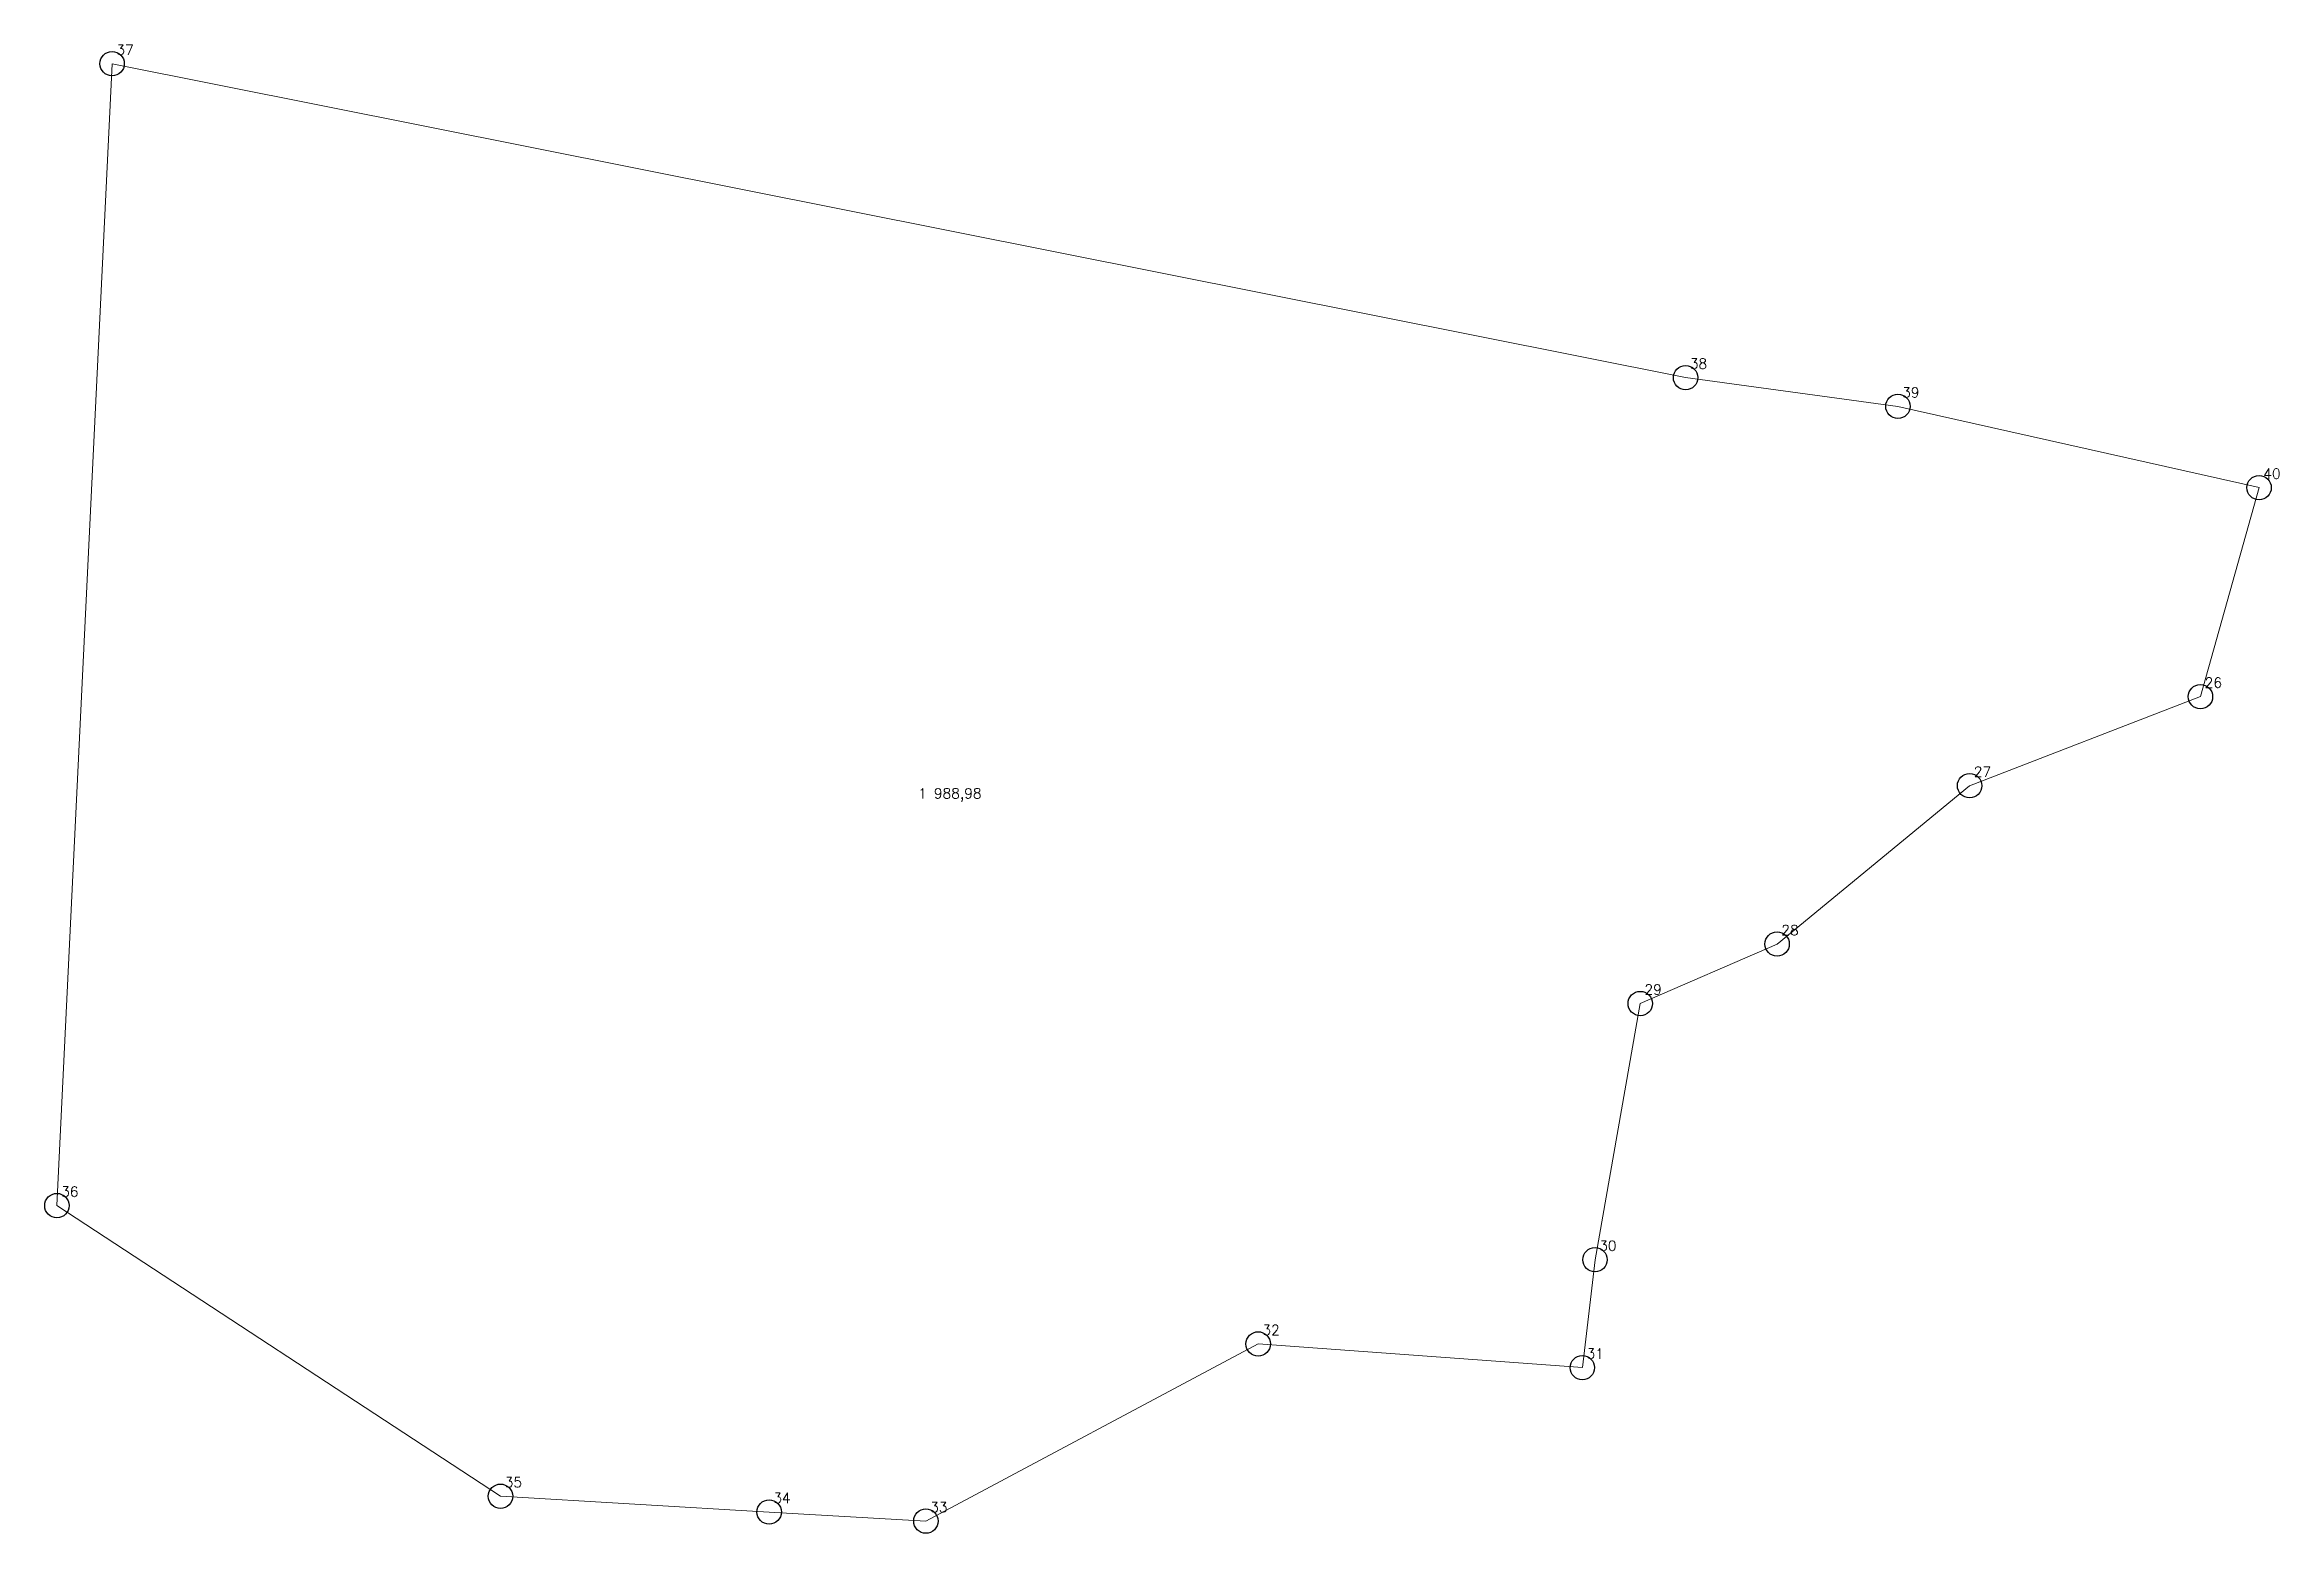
# Model space of a CAD drawing. Extents: x 1392715 to 1399949, y 356205 to 360837.
# Drawn here: x 1398241.6 to 1398310.3, y 359276.2 to 359322 of the extents above; entities that cross this region are included whole.
import ezdxf

# ---------------------------------------------------------------- set-up
doc = ezdxf.new("R2010")
doc.units = 0
doc.header["$PDMODE"] = 33
doc.header["$PDSIZE"] = 0.75
doc.layers.add('10 - ценные фрагменты благоустройства', color=7, linetype='Continuous')
doc.styles.get("Standard").update_dxf_attribs({"font": 'simplex.shx'})

msp = doc.modelspace()

# ---------------------------------------------------------------- texts
at = {"layer": '10 - ценные фрагменты благоустройства', "color": 7}
for s, p in [('37', (1398243.825, 359321.682)), ('38', (1398292.217, 359312.026)), ('39', (1398298.747, 359311.142)), ('40', (1398309.855, 359308.643)), ('26', (1398308.052, 359302.214)), ('27', (1398300.952, 359299.474)), ('1 988,98', (1398268.488, 359298.808)), ('28', (1398295.032, 359294.604)), ('29', (1398290.822, 359292.774)), ('36', (1398242.126, 359286.559)), ('30', (1398289.432, 359284.894)), ('32', (1398279.072, 359282.304)), ('31', (1398289.042, 359281.574)), ('35', (1398255.77, 359277.62)), ('34', (1398264.032, 359277.134)), ('33', (1398268.852, 359276.854))]:
    msp.add_text(s, height=0.3111, dxfattribs=at).set_placement(p)

# ---------------------------------------------------------------- linework, layer by layer
at = {"layer": '10 - ценные фрагменты благоустройства', "color": 7, "lineweight": 20}
msp.add_lwpolyline([(1398307.923, 359301.94), (1398300.823, 359299.2), (1398294.903, 359294.33), (1398290.693, 359292.5), (1398289.303, 359284.62), (1398288.913, 359281.3), (1398278.943, 359282.03), (1398268.723, 359276.58), (1398263.903, 359276.86), (1398255.641, 359277.345), (1398241.997, 359286.285), (1398243.696, 359321.408), (1398292.088, 359311.752), (1398298.618, 359310.868), (1398309.726, 359308.369), (1398307.923, 359301.94)], close=True, dxfattribs=at)
at = {"layer": '10 - ценные фрагменты благоустройства'}
for p in [(1398243.696, 359321.408), (1398292.088, 359311.752), (1398298.618, 359310.868), (1398309.726, 359308.369), (1398307.923, 359301.94), (1398300.823, 359299.2), (1398294.903, 359294.33), (1398290.693, 359292.5), (1398241.997, 359286.285), (1398289.303, 359284.62), (1398278.943, 359282.03), (1398288.913, 359281.3), (1398255.641, 359277.345), (1398263.903, 359276.86), (1398268.723, 359276.58)]:
    msp.add_point(p, dxfattribs=at)

msp.set_redraw_order([(e.dxf.handle, doc.entitydb.next_handle()) for e in msp.query("TEXT MTEXT ATTDEF DIMENSION ARC_DIMENSION")])  # texts and dimensions are drawn at this point

doc.saveas('drawing.dxf')
